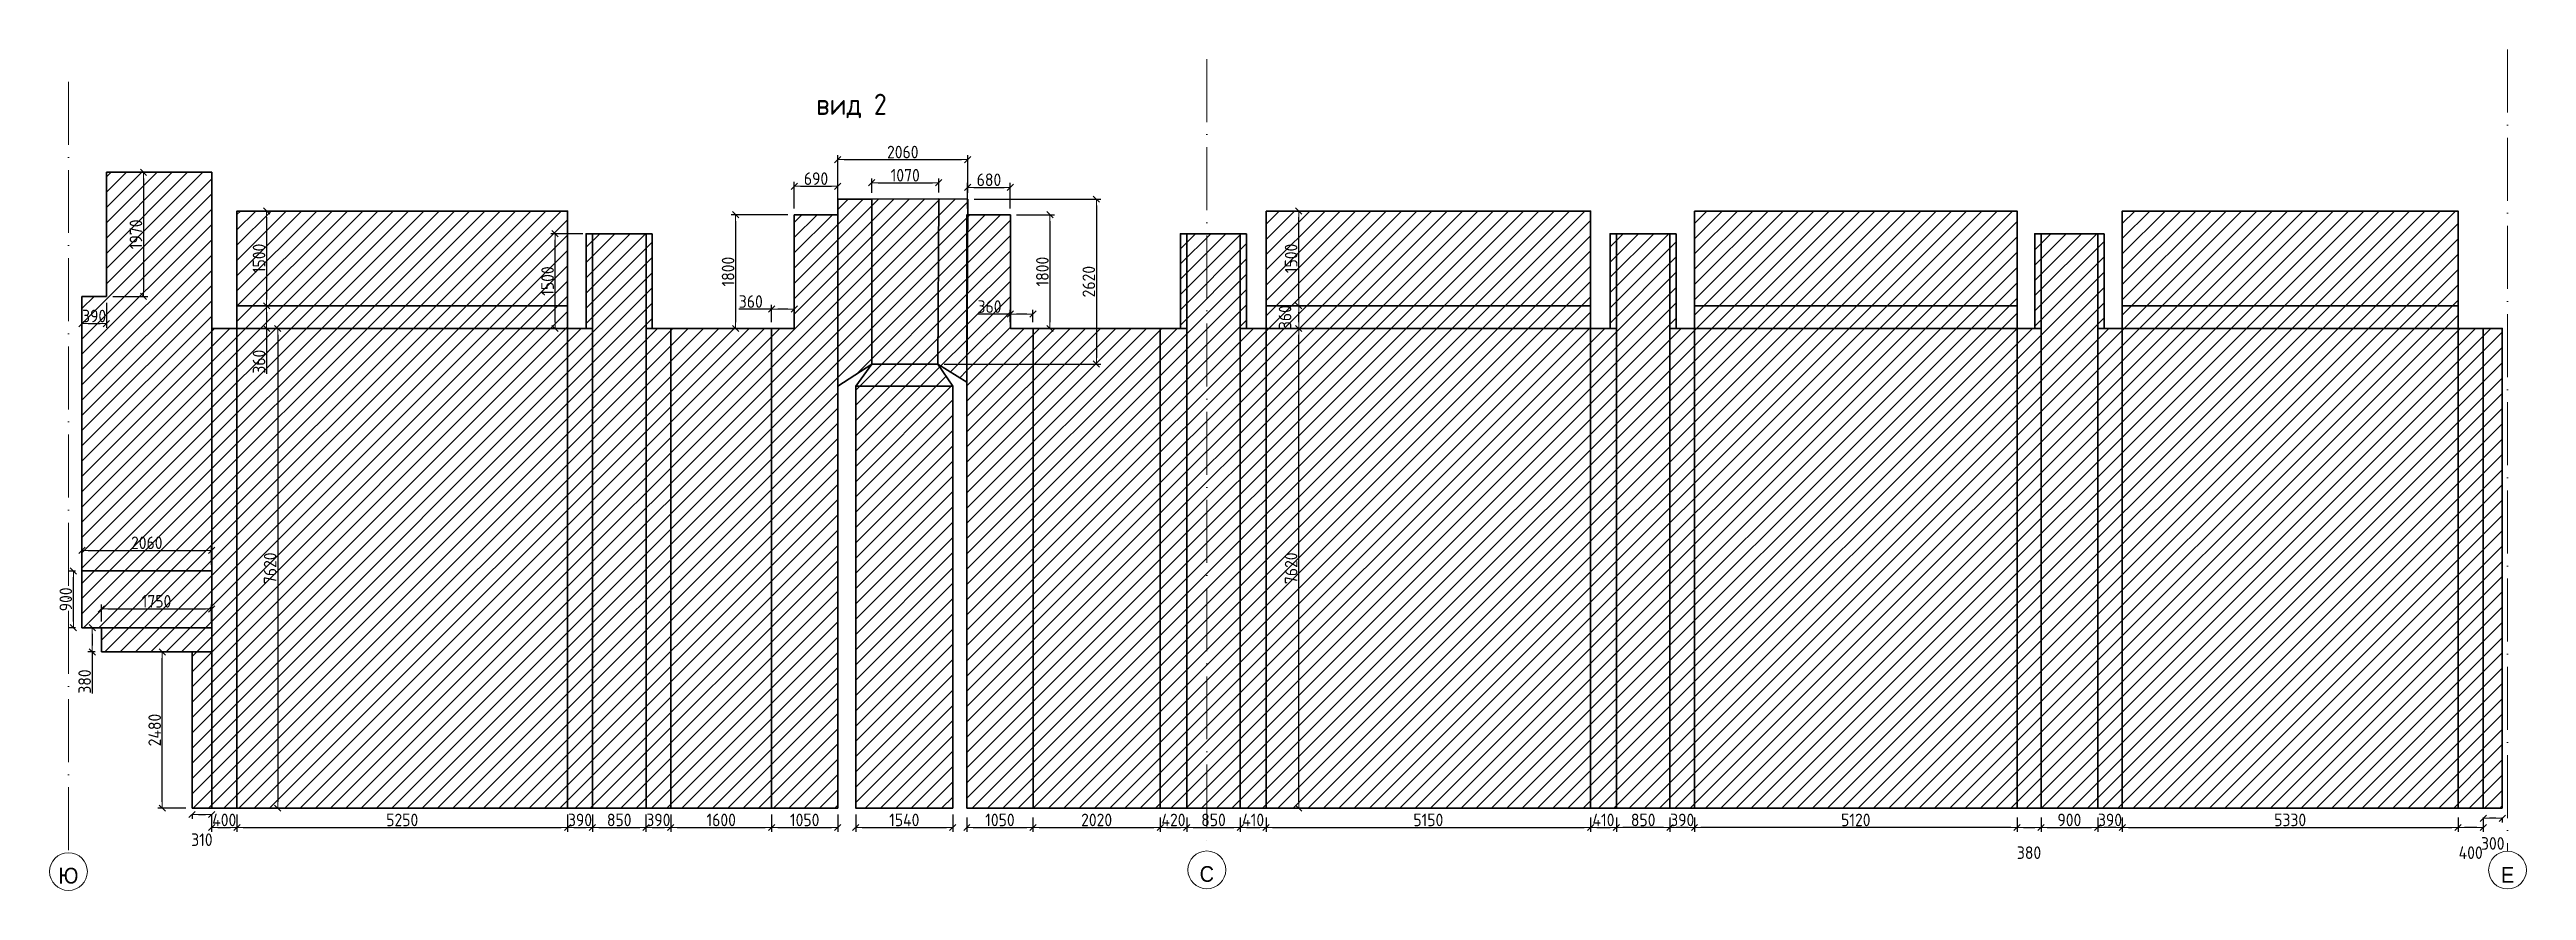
# Model space of a CAD drawing. Header units: millimetres. Extents: x 209 to 1046824, y -77613 to 504101.
# Drawn here: x 86843 to 126158, y -2140 to 11211 of the extents above; entities that cross this region are included whole.
import ezdxf

# ---------------------------------------------------------------- set-up
doc = ezdxf.new("R2010")
doc.units = ezdxf.units.MM
doc.linetypes.add('50_200_ШТРИХ_1Т_ш5_п1_п1_', pattern=[1400, 1000, -200, 0, -200])
for name, color, linetype, lineweight, true_color in [('Оси-1', 7, 'Continuous', 20, 0xaaaaaa), ('Оси-2', 7, 'Continuous', 9, 0xaaaaaa), ('Оси-3', 7, '50_200_ШТРИХ_1Т_ш5_п1_п1_', 9, 0xaaaaaa)]:
    doc.layers.add(name, color=color, linetype=linetype, lineweight=lineweight, true_color=true_color)
for name, color, linetype, lineweight in [('Основные линии', 7, 'Continuous', 30), ('Пластиковые уголки', 1, 'Continuous', 30), ('Размеры', 7, 'Continuous', 15), ('Штриховка', 7, 'Continuous', 25)]:
    doc.layers.add(name, color=color, linetype=linetype, lineweight=lineweight)
doc.styles.add('Arial', font='arial.ttf', dxfattribs={"width": 0.9, "height": 500})
doc.styles.add('СПДС', font='isocpeur.ttf', dxfattribs={"width": 0.9})
doc.dimstyles.new('Размера А3', dxfattribs={"dimtxt": 200, "dimasz": 100, "dimexe": 70, "dimexo": 100, "dimgap": 20, "dimtad": 1, "dimdec": 0, "dimrnd": 10, "dimzin": 0, "dimdsep": 46, "dimtxsty": 'СПДС', "dimblk": 'ARROWHEAD_6', "dimcen": 1, "dimclrd": 256, "dimclre": 256, "dimclrt": 256, "dimazin": 0, "dimtfac": 1, "dimtdec": 0, "dimtmove": 2, "dimatfit": 3, "dimfxl": 1, "dimtolj": 1, "dimtzin": 0, "dimarcsym": 0})

msp = doc.modelspace()

# ---------------------------------------------------------------- texts
at = {"layer": 'Оси-2', "char_height": 250, "width": 428.4, "attachment_point": 5, "line_spacing_factor": 0.936439, "style": 'Arial'}
for s, insert in [('\\pxqc,t4.572,9.144,13.716,18.288,22.86,27.432,32.004,36.576,41.148,45.72,50.292,54.864,59.436,64.008,68.58,73.152,77.724,82.296,86.868,91.44,96.012,100.584,105.156,109.728,114.3,118.872,123.444,128.016,132.588,137.16,141.732,146.304;Ю', (87142.6, -1906.4)), ('\\pxqc,t4.572,9.144,13.716,18.288,22.86,27.432,32.004,36.576,41.148,45.72,50.292,54.864,59.436,64.008,68.58,73.152,77.724,82.296,86.868,91.44,96.012,100.584,105.156,109.728,114.3,118.872,123.444,128.016,132.588,137.16,141.732,146.304;С', (105212, -1879.6)), ('\\pxqc,t4.572,9.144,13.716,18.288,22.86,27.432,32.004,36.576,41.148,45.72,50.292,54.864,59.436,64.008,68.58,73.152,77.724,82.296,86.868,91.44,96.012,100.584,105.156,109.728,114.3,118.872,123.444,128.016,132.588,137.16,141.732,146.304;{Е}', (125858.1, -1892.1))]:
    msp.add_mtext(s, dxfattribs=dict(at, insert=insert))
at = {"layer": 'Основные линии', "insert": (99010.7, 10509.2), "char_height": 335.67, "attachment_point": 1, "style": 'СПДС'}
msp.add_mtext_dynamic_manual_height_columns('вид 2', width=59136.488, gutter_width=1678.4, heights=[0], dxfattribs=at)

# ---------------------------------------------------------------- blocks, each defined once
blk = doc.blocks.new('ARROWHEAD_6')
at = {"color": 0, "linetype": 'Continuous'}
for p, q in [((0, 0), (-1, 0)), ((-0.5, -0.5), (0.5, 0.5))]:
    blk.add_line(p, q, dxfattribs=at)
blk = doc.blocks.new('*D35')
at = {"layer": 'Defpoints', "color": 0, "transparency": 16777216}
for p in [(87666, 2032), (89416, 2331), (89416, 2032)]:
    blk.add_point(p, dxfattribs=at)
at = {"layer": 'Размеры', "lineweight": -2, "transparency": 16777216}
for p, q in [((87666, 2132), (87666, 2401)), ((89416, 2132), (89416, 2401)), ((87766, 2331), (89316, 2331))]:
    blk.add_line(p, q, dxfattribs=at)
at = {"layer": 'Размеры', "lineweight": -2, "transparency": 16777216, "xscale": 100, "yscale": 100, "zscale": 100, "rotation": 180}
blk.add_blockref('ARROWHEAD_6', (87666, 2331), dxfattribs=at)
at = {"layer": 'Размеры', "lineweight": -2, "transparency": 16777216, "xscale": 100, "yscale": 100, "zscale": 100}
blk.add_blockref('ARROWHEAD_6', (89416, 2331), dxfattribs=at)
at = {"layer": 'Размеры', "lineweight": 15, "transparency": 16777216, "insert": (88541, 2451), "char_height": 200, "attachment_point": 5, "style": 'СПДС'}
blk.add_mtext('\\A1;1750', dxfattribs=at)
blk = doc.blocks.new('*D36')
at = {"layer": 'Defpoints', "color": 0, "transparency": 16777216}
for p in [(89416, 3260), (87356, 2932), (89416, 2932)]:
    blk.add_point(p, dxfattribs=at)
at = {"layer": 'Размеры', "lineweight": -2, "transparency": 16777216}
for p, q in [((87356, 3032), (87356, 3330)), ((87456, 3260), (89316, 3260)), ((89416, 3032), (89416, 3330))]:
    blk.add_line(p, q, dxfattribs=at)
at = {"layer": 'Размеры', "lineweight": -2, "transparency": 16777216, "xscale": 100, "yscale": 100, "zscale": 100, "rotation": 180}
blk.add_blockref('ARROWHEAD_6', (87356, 3260), dxfattribs=at)
at = {"layer": 'Размеры', "lineweight": -2, "transparency": 16777216, "xscale": 100, "yscale": 100, "zscale": 100}
blk.add_blockref('ARROWHEAD_6', (89416, 3260), dxfattribs=at)
at = {"layer": 'Размеры', "lineweight": 15, "transparency": 16777216, "insert": (88386, 3380), "char_height": 200, "attachment_point": 5, "style": 'СПДС'}
blk.add_mtext('\\A1;2060', dxfattribs=at)
blk = doc.blocks.new('*D37')
at = {"layer": 'Defpoints', "color": 0, "transparency": 16777216}
for p in [(87746, 9262), (87746, 7292), (88334, 7292)]:
    blk.add_point(p, dxfattribs=at)
at = {"layer": 'Размеры', "lineweight": -2, "transparency": 16777216}
for p, q in [((87846, 9262), (88404, 9262)), ((88334, 9162), (88334, 7392)), ((87846, 7292), (88404, 7292))]:
    blk.add_line(p, q, dxfattribs=at)
at = {"layer": 'Размеры', "lineweight": -2, "transparency": 16777216, "xscale": 100, "yscale": 100, "zscale": 100}
for p, rotation in [((88334, 9262), 90), ((88334, 7292), 270)]:
    blk.add_blockref('ARROWHEAD_6', p, dxfattribs=dict(at, rotation=rotation))
at = {"layer": 'Размеры', "lineweight": 15, "transparency": 16777216, "insert": (88214, 8277), "char_height": 200, "attachment_point": 5, "rotation": 90, "style": 'СПДС'}
blk.add_mtext('\\A1;1970', dxfattribs=at)
blk = doc.blocks.new('*D38')
at = {"layer": 'Defpoints', "color": 0, "transparency": 16777216}
for p in [(87356, 7292), (87746, 7292), (87746, 6860)]:
    blk.add_point(p, dxfattribs=at)
at = {"layer": 'Размеры', "lineweight": -2, "transparency": 16777216}
for p, q in [((87356, 7192), (87356, 6790)), ((87746, 7192), (87746, 6790)), ((87456, 6860), (87646, 6860))]:
    blk.add_line(p, q, dxfattribs=at)
at = {"layer": 'Размеры', "lineweight": -2, "transparency": 16777216, "xscale": 100, "yscale": 100, "zscale": 100, "rotation": 180}
blk.add_blockref('ARROWHEAD_6', (87356, 6860), dxfattribs=at)
at = {"layer": 'Размеры', "lineweight": -2, "transparency": 16777216, "xscale": 100, "yscale": 100, "zscale": 100}
blk.add_blockref('ARROWHEAD_6', (87746, 6860), dxfattribs=at)
at = {"layer": 'Размеры', "lineweight": 15, "transparency": 16777216, "insert": (87551, 6980), "char_height": 200, "attachment_point": 5, "style": 'СПДС'}
blk.add_mtext('\\A1;390', dxfattribs=at)
blk = doc.blocks.new('*D39')
at = {"layer": 'Defpoints', "color": 0, "transparency": 16777216}
for p in [(88632, 1647), (89106, 1647), (89106, -833)]:
    blk.add_point(p, dxfattribs=at)
at = {"layer": 'Размеры', "lineweight": -2, "transparency": 16777216}
for p, q in [((89006, 1647), (88562, 1647)), ((88632, -733), (88632, 1547)), ((89006, -833), (88562, -833))]:
    blk.add_line(p, q, dxfattribs=at)
at = {"layer": 'Размеры', "lineweight": -2, "transparency": 16777216, "xscale": 100, "yscale": 100, "zscale": 100}
for p, rotation in [((88632, 1647), 90), ((88632, -833), 270)]:
    blk.add_blockref('ARROWHEAD_6', p, dxfattribs=dict(at, rotation=rotation))
at = {"layer": 'Размеры', "lineweight": 15, "transparency": 16777216, "insert": (88512, 407), "char_height": 200, "attachment_point": 5, "rotation": 90, "style": 'СПДС'}
blk.add_mtext('\\A1;2480', dxfattribs=at)
blk = doc.blocks.new('*D40')
at = {"layer": 'Defpoints', "color": 0, "transparency": 16777216}
for p in [(89106, -833), (89416, -833), (89416, -934)]:
    blk.add_point(p, dxfattribs=at)
at = {"layer": 'Размеры', "lineweight": -2, "transparency": 16777216}
for p, q in [((89106, -933), (89106, -1004)), ((89206, -934), (89316, -934)), ((89416, -933), (89416, -1004))]:
    blk.add_line(p, q, dxfattribs=at)
at = {"layer": 'Размеры', "lineweight": -2, "transparency": 16777216, "xscale": 100, "yscale": 100, "zscale": 100, "rotation": 180}
blk.add_blockref('ARROWHEAD_6', (89106, -934), dxfattribs=at)
at = {"layer": 'Размеры', "lineweight": -2, "transparency": 16777216, "xscale": 100, "yscale": 100, "zscale": 100}
blk.add_blockref('ARROWHEAD_6', (89416, -934), dxfattribs=at)
at = {"layer": 'Размеры', "lineweight": 15, "transparency": 16777216, "insert": (89261, -1334), "char_height": 200, "attachment_point": 5, "style": 'СПДС'}
blk.add_mtext('\\A1;310', dxfattribs=at)
blk = doc.blocks.new('*D41')
at = {"layer": 'Defpoints', "color": 0, "transparency": 16777216}
for p in [(89416, -833), (89816, -833), (89816, -1140)]:
    blk.add_point(p, dxfattribs=at)
at = {"layer": 'Размеры', "lineweight": -2, "transparency": 16777216}
for p, q in [((89416, -933), (89416, -1210)), ((89516, -1140), (89716, -1140)), ((89816, -933), (89816, -1210))]:
    blk.add_line(p, q, dxfattribs=at)
at = {"layer": 'Размеры', "lineweight": -2, "transparency": 16777216, "xscale": 100, "yscale": 100, "zscale": 100, "rotation": 180}
blk.add_blockref('ARROWHEAD_6', (89416, -1140), dxfattribs=at)
at = {"layer": 'Размеры', "lineweight": -2, "transparency": 16777216, "xscale": 100, "yscale": 100, "zscale": 100}
blk.add_blockref('ARROWHEAD_6', (89816, -1140), dxfattribs=at)
at = {"layer": 'Размеры', "lineweight": 15, "transparency": 16777216, "insert": (89616, -1020), "char_height": 200, "attachment_point": 5, "style": 'СПДС'}
blk.add_mtext('\\A1;400', dxfattribs=at)
blk = doc.blocks.new('*D42')
at = {"layer": 'Defpoints', "color": 0, "transparency": 16777216}
for p in [(89816, -833), (95066, -833), (95066, -1140)]:
    blk.add_point(p, dxfattribs=at)
at = {"layer": 'Размеры', "lineweight": -2, "transparency": 16777216}
for p, q in [((89816, -933), (89816, -1210)), ((89916, -1140), (94966, -1140)), ((95066, -933), (95066, -1210))]:
    blk.add_line(p, q, dxfattribs=at)
at = {"layer": 'Размеры', "lineweight": -2, "transparency": 16777216, "xscale": 100, "yscale": 100, "zscale": 100, "rotation": 180}
blk.add_blockref('ARROWHEAD_6', (89816, -1140), dxfattribs=at)
at = {"layer": 'Размеры', "lineweight": -2, "transparency": 16777216, "xscale": 100, "yscale": 100, "zscale": 100}
blk.add_blockref('ARROWHEAD_6', (95066, -1140), dxfattribs=at)
at = {"layer": 'Размеры', "lineweight": 15, "transparency": 16777216, "insert": (92441, -1020), "char_height": 200, "attachment_point": 5, "style": 'СПДС'}
blk.add_mtext('\\A1;5250', dxfattribs=at)
blk = doc.blocks.new('*D43')
at = {"layer": 'Defpoints', "color": 0, "transparency": 16777216}
for p in [(95066, -833), (95460, -833), (95460, -1140)]:
    blk.add_point(p, dxfattribs=at)
at = {"layer": 'Размеры', "lineweight": -2, "transparency": 16777216}
for p, q in [((95066, -933), (95066, -1210)), ((95166, -1140), (95360, -1140)), ((95460, -933), (95460, -1210))]:
    blk.add_line(p, q, dxfattribs=at)
at = {"layer": 'Размеры', "lineweight": -2, "transparency": 16777216, "xscale": 100, "yscale": 100, "zscale": 100, "rotation": 180}
blk.add_blockref('ARROWHEAD_6', (95066, -1140), dxfattribs=at)
at = {"layer": 'Размеры', "lineweight": -2, "transparency": 16777216, "xscale": 100, "yscale": 100, "zscale": 100}
blk.add_blockref('ARROWHEAD_6', (95460, -1140), dxfattribs=at)
at = {"layer": 'Размеры', "lineweight": 15, "transparency": 16777216, "insert": (95263, -1020), "char_height": 200, "attachment_point": 5, "style": 'СПДС'}
blk.add_mtext('\\A1;390', dxfattribs=at)
blk = doc.blocks.new('*D44')
at = {"layer": 'Defpoints', "color": 0, "transparency": 16777216}
for p in [(95460, -833), (96310, -833), (96310, -1140)]:
    blk.add_point(p, dxfattribs=at)
at = {"layer": 'Размеры', "lineweight": -2, "transparency": 16777216}
for p, q in [((95460, -933), (95460, -1210)), ((95560, -1140), (96210, -1140)), ((96310, -933), (96310, -1210))]:
    blk.add_line(p, q, dxfattribs=at)
at = {"layer": 'Размеры', "lineweight": -2, "transparency": 16777216, "xscale": 100, "yscale": 100, "zscale": 100, "rotation": 180}
blk.add_blockref('ARROWHEAD_6', (95460, -1140), dxfattribs=at)
at = {"layer": 'Размеры', "lineweight": -2, "transparency": 16777216, "xscale": 100, "yscale": 100, "zscale": 100}
blk.add_blockref('ARROWHEAD_6', (96310, -1140), dxfattribs=at)
at = {"layer": 'Размеры', "lineweight": 15, "transparency": 16777216, "insert": (95885, -1020), "char_height": 200, "attachment_point": 5, "style": 'СПДС'}
blk.add_mtext('\\A1;850', dxfattribs=at)
blk = doc.blocks.new('*D45')
at = {"layer": 'Defpoints', "color": 0, "transparency": 16777216}
for p in [(96310, -833), (96704, -833), (96704, -1140)]:
    blk.add_point(p, dxfattribs=at)
at = {"layer": 'Размеры', "lineweight": -2, "transparency": 16777216}
for p, q in [((96310, -933), (96310, -1210)), ((96410, -1140), (96604, -1140)), ((96704, -933), (96704, -1210))]:
    blk.add_line(p, q, dxfattribs=at)
at = {"layer": 'Размеры', "lineweight": -2, "transparency": 16777216, "xscale": 100, "yscale": 100, "zscale": 100, "rotation": 180}
blk.add_blockref('ARROWHEAD_6', (96310, -1140), dxfattribs=at)
at = {"layer": 'Размеры', "lineweight": -2, "transparency": 16777216, "xscale": 100, "yscale": 100, "zscale": 100}
blk.add_blockref('ARROWHEAD_6', (96704, -1140), dxfattribs=at)
at = {"layer": 'Размеры', "lineweight": 15, "transparency": 16777216, "insert": (96507, -1020), "char_height": 200, "attachment_point": 5, "style": 'СПДС'}
blk.add_mtext('\\A1;390', dxfattribs=at)
blk = doc.blocks.new('*D46')
at = {"layer": 'Defpoints', "color": 0, "transparency": 16777216}
for p in [(96704, -833), (98304, -833), (98304, -1140)]:
    blk.add_point(p, dxfattribs=at)
at = {"layer": 'Размеры', "lineweight": -2, "transparency": 16777216}
for p, q in [((96704, -933), (96704, -1210)), ((96804, -1140), (98204, -1140)), ((98304, -933), (98304, -1210))]:
    blk.add_line(p, q, dxfattribs=at)
at = {"layer": 'Размеры', "lineweight": -2, "transparency": 16777216, "xscale": 100, "yscale": 100, "zscale": 100, "rotation": 180}
blk.add_blockref('ARROWHEAD_6', (96704, -1140), dxfattribs=at)
at = {"layer": 'Размеры', "lineweight": -2, "transparency": 16777216, "xscale": 100, "yscale": 100, "zscale": 100}
blk.add_blockref('ARROWHEAD_6', (98304, -1140), dxfattribs=at)
at = {"layer": 'Размеры', "lineweight": 15, "transparency": 16777216, "insert": (97504, -1020), "char_height": 200, "attachment_point": 5, "style": 'СПДС'}
blk.add_mtext('\\A1;1600', dxfattribs=at)
blk = doc.blocks.new('*D47')
at = {"layer": 'Defpoints', "color": 0, "transparency": 16777216}
for p in [(98304, -833), (99354, -833), (99354, -1140)]:
    blk.add_point(p, dxfattribs=at)
at = {"layer": 'Размеры', "lineweight": -2, "transparency": 16777216}
for p, q in [((98304, -933), (98304, -1210)), ((98404, -1140), (99254, -1140)), ((99354, -933), (99354, -1210))]:
    blk.add_line(p, q, dxfattribs=at)
at = {"layer": 'Размеры', "lineweight": -2, "transparency": 16777216, "xscale": 100, "yscale": 100, "zscale": 100, "rotation": 180}
blk.add_blockref('ARROWHEAD_6', (98304, -1140), dxfattribs=at)
at = {"layer": 'Размеры', "lineweight": -2, "transparency": 16777216, "xscale": 100, "yscale": 100, "zscale": 100}
blk.add_blockref('ARROWHEAD_6', (99354, -1140), dxfattribs=at)
at = {"layer": 'Размеры', "lineweight": 15, "transparency": 16777216, "insert": (98829, -1020), "char_height": 200, "attachment_point": 5, "style": 'СПДС'}
blk.add_mtext('\\A1;1050', dxfattribs=at)
blk = doc.blocks.new('*D48')
at = {"layer": 'Defpoints', "color": 0, "transparency": 16777216}
for p in [(99640, -833), (101180, -833), (101180, -1140)]:
    blk.add_point(p, dxfattribs=at)
at = {"layer": 'Размеры', "lineweight": -2, "transparency": 16777216}
for p, q in [((99640, -933), (99640, -1210)), ((99740, -1140), (101080, -1140)), ((101180, -933), (101180, -1210))]:
    blk.add_line(p, q, dxfattribs=at)
at = {"layer": 'Размеры', "lineweight": -2, "transparency": 16777216, "xscale": 100, "yscale": 100, "zscale": 100, "rotation": 180}
blk.add_blockref('ARROWHEAD_6', (99640, -1140), dxfattribs=at)
at = {"layer": 'Размеры', "lineweight": -2, "transparency": 16777216, "xscale": 100, "yscale": 100, "zscale": 100}
blk.add_blockref('ARROWHEAD_6', (101180, -1140), dxfattribs=at)
at = {"layer": 'Размеры', "lineweight": 15, "transparency": 16777216, "insert": (100410, -1020), "char_height": 200, "attachment_point": 5, "style": 'СПДС'}
blk.add_mtext('\\A1;1540', dxfattribs=at)
blk = doc.blocks.new('*D49')
at = {"layer": 'Defpoints', "color": 0, "transparency": 16777216}
for p in [(125473, -880), (125473, -993), (125773, -880)]:
    blk.add_point(p, dxfattribs=at)
at = {"layer": 'Размеры', "lineweight": -2, "transparency": 16777216}
for p, q in [((125473, -980), (125473, -1063)), ((125673, -993), (125573, -993)), ((125773, -980), (125773, -1063))]:
    blk.add_line(p, q, dxfattribs=at)
at = {"layer": 'Размеры', "lineweight": -2, "transparency": 16777216, "xscale": 100, "yscale": 100, "zscale": 100, "rotation": 180}
blk.add_blockref('ARROWHEAD_6', (125473, -993), dxfattribs=at)
at = {"layer": 'Размеры', "lineweight": -2, "transparency": 16777216, "xscale": 100, "yscale": 100, "zscale": 100}
blk.add_blockref('ARROWHEAD_6', (125773, -993), dxfattribs=at)
at = {"layer": 'Размеры', "lineweight": 15, "transparency": 16777216, "insert": (125623, -1393), "char_height": 200, "attachment_point": 5, "style": 'СПДС'}
blk.add_mtext('\\A1;300', dxfattribs=at)
blk = doc.blocks.new('*D50')
at = {"layer": 'Defpoints', "color": 0, "transparency": 16777216}
for p in [(125073, -880), (125073, -1140), (125473, -880)]:
    blk.add_point(p, dxfattribs=at)
at = {"layer": 'Размеры', "lineweight": -2, "transparency": 16777216}
for p, q in [((125073, -980), (125073, -1210)), ((125373, -1140), (125173, -1140)), ((125473, -980), (125473, -1210))]:
    blk.add_line(p, q, dxfattribs=at)
at = {"layer": 'Размеры', "lineweight": -2, "transparency": 16777216, "xscale": 100, "yscale": 100, "zscale": 100, "rotation": 180}
blk.add_blockref('ARROWHEAD_6', (125073, -1140), dxfattribs=at)
at = {"layer": 'Размеры', "lineweight": -2, "transparency": 16777216, "xscale": 100, "yscale": 100, "zscale": 100}
blk.add_blockref('ARROWHEAD_6', (125473, -1140), dxfattribs=at)
at = {"layer": 'Размеры', "lineweight": 15, "transparency": 16777216, "insert": (125273, -1540), "char_height": 200, "attachment_point": 5, "style": 'СПДС'}
blk.add_mtext('\\A1;400', dxfattribs=at)
blk = doc.blocks.new('*D51')
at = {"layer": 'Defpoints', "color": 0, "transparency": 16777216}
for p in [(119743, -880), (125073, -880), (125073, -1140)]:
    blk.add_point(p, dxfattribs=at)
at = {"layer": 'Размеры', "lineweight": -2, "transparency": 16777216}
for p, q in [((119743, -980), (119743, -1210)), ((119843, -1140), (124973, -1140)), ((125073, -980), (125073, -1210))]:
    blk.add_line(p, q, dxfattribs=at)
at = {"layer": 'Размеры', "lineweight": -2, "transparency": 16777216, "xscale": 100, "yscale": 100, "zscale": 100, "rotation": 180}
blk.add_blockref('ARROWHEAD_6', (119743, -1140), dxfattribs=at)
at = {"layer": 'Размеры', "lineweight": -2, "transparency": 16777216, "xscale": 100, "yscale": 100, "zscale": 100}
blk.add_blockref('ARROWHEAD_6', (125073, -1140), dxfattribs=at)
at = {"layer": 'Размеры', "lineweight": 15, "transparency": 16777216, "insert": (122408, -1020), "char_height": 200, "attachment_point": 5, "style": 'СПДС'}
blk.add_mtext('\\A1;5330', dxfattribs=at)
blk = doc.blocks.new('*D52')
at = {"layer": 'Defpoints', "color": 0, "transparency": 16777216}
for p in [(119353, -880), (119353, -1140), (119743, -880)]:
    blk.add_point(p, dxfattribs=at)
at = {"layer": 'Размеры', "lineweight": -2, "transparency": 16777216}
for p, q in [((119353, -980), (119353, -1210)), ((119643, -1140), (119453, -1140)), ((119743, -980), (119743, -1210))]:
    blk.add_line(p, q, dxfattribs=at)
at = {"layer": 'Размеры', "lineweight": -2, "transparency": 16777216, "xscale": 100, "yscale": 100, "zscale": 100, "rotation": 180}
blk.add_blockref('ARROWHEAD_6', (119353, -1140), dxfattribs=at)
at = {"layer": 'Размеры', "lineweight": -2, "transparency": 16777216, "xscale": 100, "yscale": 100, "zscale": 100}
blk.add_blockref('ARROWHEAD_6', (119743, -1140), dxfattribs=at)
at = {"layer": 'Размеры', "lineweight": 15, "transparency": 16777216, "insert": (119548, -1020), "char_height": 200, "attachment_point": 5, "style": 'СПДС'}
blk.add_mtext('\\A1;390', dxfattribs=at)
blk = doc.blocks.new('*D53')
at = {"layer": 'Defpoints', "color": 0, "transparency": 16777216}
for p in [(118453, -880), (119353, -880), (119353, -1140)]:
    blk.add_point(p, dxfattribs=at)
at = {"layer": 'Размеры', "lineweight": -2, "transparency": 16777216}
for p, q in [((118453, -980), (118453, -1210)), ((118553, -1140), (119253, -1140)), ((119353, -980), (119353, -1210))]:
    blk.add_line(p, q, dxfattribs=at)
at = {"layer": 'Размеры', "lineweight": -2, "transparency": 16777216, "xscale": 100, "yscale": 100, "zscale": 100, "rotation": 180}
blk.add_blockref('ARROWHEAD_6', (118453, -1140), dxfattribs=at)
at = {"layer": 'Размеры', "lineweight": -2, "transparency": 16777216, "xscale": 100, "yscale": 100, "zscale": 100}
blk.add_blockref('ARROWHEAD_6', (119353, -1140), dxfattribs=at)
at = {"layer": 'Размеры', "lineweight": 15, "transparency": 16777216, "insert": (118903, -1020), "char_height": 200, "attachment_point": 5, "style": 'СПДС'}
blk.add_mtext('\\A1;900', dxfattribs=at)
blk = doc.blocks.new('*D54')
at = {"layer": 'Defpoints', "color": 0, "transparency": 16777216}
for p in [(118073, -880), (118453, -880), (118453, -1140)]:
    blk.add_point(p, dxfattribs=at)
at = {"layer": 'Размеры', "lineweight": -2, "transparency": 16777216}
for p, q in [((118073, -980), (118073, -1210)), ((118173, -1140), (118353, -1140)), ((118453, -980), (118453, -1210))]:
    blk.add_line(p, q, dxfattribs=at)
at = {"layer": 'Размеры', "lineweight": -2, "transparency": 16777216, "xscale": 100, "yscale": 100, "zscale": 100, "rotation": 180}
blk.add_blockref('ARROWHEAD_6', (118073, -1140), dxfattribs=at)
at = {"layer": 'Размеры', "lineweight": -2, "transparency": 16777216, "xscale": 100, "yscale": 100, "zscale": 100}
blk.add_blockref('ARROWHEAD_6', (118453, -1140), dxfattribs=at)
at = {"layer": 'Размеры', "lineweight": 15, "transparency": 16777216, "insert": (118263, -1540), "char_height": 200, "attachment_point": 5, "style": 'СПДС'}
blk.add_mtext('\\A1;380', dxfattribs=at)
blk = doc.blocks.new('*D55')
at = {"layer": 'Defpoints', "color": 0, "transparency": 16777216}
for p in [(112953, -880), (112953, -1140), (118073, -880)]:
    blk.add_point(p, dxfattribs=at)
at = {"layer": 'Размеры', "lineweight": -2, "transparency": 16777216}
for p, q in [((112953, -980), (112953, -1210)), ((117973, -1140), (113053, -1140)), ((118073, -980), (118073, -1210))]:
    blk.add_line(p, q, dxfattribs=at)
at = {"layer": 'Размеры', "lineweight": -2, "transparency": 16777216, "xscale": 100, "yscale": 100, "zscale": 100, "rotation": 180}
blk.add_blockref('ARROWHEAD_6', (112953, -1140), dxfattribs=at)
at = {"layer": 'Размеры', "lineweight": -2, "transparency": 16777216, "xscale": 100, "yscale": 100, "zscale": 100}
blk.add_blockref('ARROWHEAD_6', (118073, -1140), dxfattribs=at)
at = {"layer": 'Размеры', "lineweight": 15, "transparency": 16777216, "insert": (115513, -1020), "char_height": 200, "attachment_point": 5, "style": 'СПДС'}
blk.add_mtext('\\A1;5120', dxfattribs=at)
blk = doc.blocks.new('*D56')
at = {"layer": 'Defpoints', "color": 0, "transparency": 16777216}
for p in [(112563, -880), (112563, -1140), (112953, -880)]:
    blk.add_point(p, dxfattribs=at)
at = {"layer": 'Размеры', "lineweight": -2, "transparency": 16777216}
for p, q in [((112563, -980), (112563, -1210)), ((112853, -1140), (112663, -1140)), ((112953, -980), (112953, -1210))]:
    blk.add_line(p, q, dxfattribs=at)
at = {"layer": 'Размеры', "lineweight": -2, "transparency": 16777216, "xscale": 100, "yscale": 100, "zscale": 100, "rotation": 180}
blk.add_blockref('ARROWHEAD_6', (112563, -1140), dxfattribs=at)
at = {"layer": 'Размеры', "lineweight": -2, "transparency": 16777216, "xscale": 100, "yscale": 100, "zscale": 100}
blk.add_blockref('ARROWHEAD_6', (112953, -1140), dxfattribs=at)
at = {"layer": 'Размеры', "lineweight": 15, "transparency": 16777216, "insert": (112758, -1020), "char_height": 200, "attachment_point": 5, "style": 'СПДС'}
blk.add_mtext('\\A1;390', dxfattribs=at)
blk = doc.blocks.new('*D57')
at = {"layer": 'Defpoints', "color": 0, "transparency": 16777216}
for p in [(111713, -880), (111713, -1140), (112563, -880)]:
    blk.add_point(p, dxfattribs=at)
at = {"layer": 'Размеры', "lineweight": -2, "transparency": 16777216}
for p, q in [((111713, -980), (111713, -1210)), ((112463, -1140), (111813, -1140)), ((112563, -980), (112563, -1210))]:
    blk.add_line(p, q, dxfattribs=at)
at = {"layer": 'Размеры', "lineweight": -2, "transparency": 16777216, "xscale": 100, "yscale": 100, "zscale": 100, "rotation": 180}
blk.add_blockref('ARROWHEAD_6', (111713, -1140), dxfattribs=at)
at = {"layer": 'Размеры', "lineweight": -2, "transparency": 16777216, "xscale": 100, "yscale": 100, "zscale": 100}
blk.add_blockref('ARROWHEAD_6', (112563, -1140), dxfattribs=at)
at = {"layer": 'Размеры', "lineweight": 15, "transparency": 16777216, "insert": (112138, -1020), "char_height": 200, "attachment_point": 5, "style": 'СПДС'}
blk.add_mtext('\\A1;850', dxfattribs=at)
blk = doc.blocks.new('*D58')
at = {"layer": 'Defpoints', "color": 0, "transparency": 16777216}
for p in [(111303, -880), (111713, -880), (111713, -1140)]:
    blk.add_point(p, dxfattribs=at)
at = {"layer": 'Размеры', "lineweight": -2, "transparency": 16777216}
for p, q in [((111303, -980), (111303, -1210)), ((111403, -1140), (111613, -1140)), ((111713, -980), (111713, -1210))]:
    blk.add_line(p, q, dxfattribs=at)
at = {"layer": 'Размеры', "lineweight": -2, "transparency": 16777216, "xscale": 100, "yscale": 100, "zscale": 100, "rotation": 180}
blk.add_blockref('ARROWHEAD_6', (111303, -1140), dxfattribs=at)
at = {"layer": 'Размеры', "lineweight": -2, "transparency": 16777216, "xscale": 100, "yscale": 100, "zscale": 100}
blk.add_blockref('ARROWHEAD_6', (111713, -1140), dxfattribs=at)
at = {"layer": 'Размеры', "lineweight": 15, "transparency": 16777216, "insert": (111508, -1020), "char_height": 200, "attachment_point": 5, "style": 'СПДС'}
blk.add_mtext('\\A1;410', dxfattribs=at)
blk = doc.blocks.new('*D59')
at = {"layer": 'Defpoints', "color": 0, "transparency": 16777216}
for p in [(106153, -880), (111303, -880), (111303, -1140)]:
    blk.add_point(p, dxfattribs=at)
at = {"layer": 'Размеры', "lineweight": -2, "transparency": 16777216}
for p, q in [((106153, -980), (106153, -1210)), ((106253, -1140), (111203, -1140)), ((111303, -980), (111303, -1210))]:
    blk.add_line(p, q, dxfattribs=at)
at = {"layer": 'Размеры', "lineweight": -2, "transparency": 16777216, "xscale": 100, "yscale": 100, "zscale": 100, "rotation": 180}
blk.add_blockref('ARROWHEAD_6', (106153, -1140), dxfattribs=at)
at = {"layer": 'Размеры', "lineweight": -2, "transparency": 16777216, "xscale": 100, "yscale": 100, "zscale": 100}
blk.add_blockref('ARROWHEAD_6', (111303, -1140), dxfattribs=at)
at = {"layer": 'Размеры', "lineweight": 15, "transparency": 16777216, "insert": (108728, -1020), "char_height": 200, "attachment_point": 5, "style": 'СПДС'}
blk.add_mtext('\\A1;5150', dxfattribs=at)
blk = doc.blocks.new('*D60')
at = {"layer": 'Defpoints', "color": 0, "transparency": 16777216}
for p in [(105743, -880), (106153, -880), (106153, -1140)]:
    blk.add_point(p, dxfattribs=at)
at = {"layer": 'Размеры', "lineweight": -2, "transparency": 16777216}
for p, q in [((105743, -980), (105743, -1210)), ((105843, -1140), (106053, -1140)), ((106153, -980), (106153, -1210))]:
    blk.add_line(p, q, dxfattribs=at)
at = {"layer": 'Размеры', "lineweight": -2, "transparency": 16777216, "xscale": 100, "yscale": 100, "zscale": 100, "rotation": 180}
blk.add_blockref('ARROWHEAD_6', (105743, -1140), dxfattribs=at)
at = {"layer": 'Размеры', "lineweight": -2, "transparency": 16777216, "xscale": 100, "yscale": 100, "zscale": 100}
blk.add_blockref('ARROWHEAD_6', (106153, -1140), dxfattribs=at)
at = {"layer": 'Размеры', "lineweight": 15, "transparency": 16777216, "insert": (105948, -1020), "char_height": 200, "attachment_point": 5, "style": 'СПДС'}
blk.add_mtext('\\A1;410', dxfattribs=at)
blk = doc.blocks.new('*D61')
at = {"layer": 'Defpoints', "color": 0, "transparency": 16777216}
for p in [(104893, -880), (105743, -880), (105743, -1140)]:
    blk.add_point(p, dxfattribs=at)
at = {"layer": 'Размеры', "lineweight": -2, "transparency": 16777216}
for p, q in [((104893, -980), (104893, -1210)), ((104993, -1140), (105643, -1140)), ((105743, -980), (105743, -1210))]:
    blk.add_line(p, q, dxfattribs=at)
at = {"layer": 'Размеры', "lineweight": -2, "transparency": 16777216, "xscale": 100, "yscale": 100, "zscale": 100, "rotation": 180}
blk.add_blockref('ARROWHEAD_6', (104893, -1140), dxfattribs=at)
at = {"layer": 'Размеры', "lineweight": -2, "transparency": 16777216, "xscale": 100, "yscale": 100, "zscale": 100}
blk.add_blockref('ARROWHEAD_6', (105743, -1140), dxfattribs=at)
at = {"layer": 'Размеры', "lineweight": 15, "transparency": 16777216, "insert": (105318, -1020), "char_height": 200, "attachment_point": 5, "style": 'СПДС'}
blk.add_mtext('\\A1;850', dxfattribs=at)
blk = doc.blocks.new('*D62')
at = {"layer": 'Defpoints', "color": 0, "transparency": 16777216}
for p in [(104473, -880), (104893, -880), (104893, -1140)]:
    blk.add_point(p, dxfattribs=at)
at = {"layer": 'Размеры', "lineweight": -2, "transparency": 16777216}
for p, q in [((104473, -980), (104473, -1210)), ((104573, -1140), (104793, -1140)), ((104893, -980), (104893, -1210))]:
    blk.add_line(p, q, dxfattribs=at)
at = {"layer": 'Размеры', "lineweight": -2, "transparency": 16777216, "xscale": 100, "yscale": 100, "zscale": 100, "rotation": 180}
blk.add_blockref('ARROWHEAD_6', (104473, -1140), dxfattribs=at)
at = {"layer": 'Размеры', "lineweight": -2, "transparency": 16777216, "xscale": 100, "yscale": 100, "zscale": 100}
blk.add_blockref('ARROWHEAD_6', (104893, -1140), dxfattribs=at)
at = {"layer": 'Размеры', "lineweight": 15, "transparency": 16777216, "insert": (104683, -1020), "char_height": 200, "attachment_point": 5, "style": 'СПДС'}
blk.add_mtext('\\A1;420', dxfattribs=at)
blk = doc.blocks.new('*D63')
at = {"layer": 'Defpoints', "color": 0, "transparency": 16777216}
for p in [(101403, -880), (102453, -880), (102453, -1140)]:
    blk.add_point(p, dxfattribs=at)
at = {"layer": 'Размеры', "lineweight": -2, "transparency": 16777216}
for p, q in [((101403, -980), (101403, -1210)), ((101503, -1140), (102353, -1140)), ((102453, -980), (102453, -1210))]:
    blk.add_line(p, q, dxfattribs=at)
at = {"layer": 'Размеры', "lineweight": -2, "transparency": 16777216, "xscale": 100, "yscale": 100, "zscale": 100, "rotation": 180}
blk.add_blockref('ARROWHEAD_6', (101403, -1140), dxfattribs=at)
at = {"layer": 'Размеры', "lineweight": -2, "transparency": 16777216, "xscale": 100, "yscale": 100, "zscale": 100}
blk.add_blockref('ARROWHEAD_6', (102453, -1140), dxfattribs=at)
at = {"layer": 'Размеры', "lineweight": 15, "transparency": 16777216, "insert": (101928, -1020), "char_height": 200, "attachment_point": 5, "style": 'СПДС'}
blk.add_mtext('\\A1;1050', dxfattribs=at)
blk = doc.blocks.new('*D64')
at = {"layer": 'Defpoints', "color": 0, "transparency": 16777216}
for p in [(102453, -880), (104473, -880), (104473, -1140)]:
    blk.add_point(p, dxfattribs=at)
at = {"layer": 'Размеры', "lineweight": -2, "transparency": 16777216}
for p, q in [((102453, -980), (102453, -1210)), ((102553, -1140), (104373, -1140)), ((104473, -980), (104473, -1210))]:
    blk.add_line(p, q, dxfattribs=at)
at = {"layer": 'Размеры', "lineweight": -2, "transparency": 16777216, "xscale": 100, "yscale": 100, "zscale": 100, "rotation": 180}
blk.add_blockref('ARROWHEAD_6', (102453, -1140), dxfattribs=at)
at = {"layer": 'Размеры', "lineweight": -2, "transparency": 16777216, "xscale": 100, "yscale": 100, "zscale": 100}
blk.add_blockref('ARROWHEAD_6', (104473, -1140), dxfattribs=at)
at = {"layer": 'Размеры', "lineweight": 15, "transparency": 16777216, "insert": (103463, -1020), "char_height": 200, "attachment_point": 5, "style": 'СПДС'}
blk.add_mtext('\\A1;2020', dxfattribs=at)
blk = doc.blocks.new('*D65')
at = {"layer": 'Defpoints', "color": 0, "transparency": 16777216}
for p in [(94868, 8287), (95410, 8287), (95460, 6782)]:
    blk.add_point(p, dxfattribs=at)
at = {"layer": 'Размеры', "lineweight": -2, "transparency": 16777216}
for p, q in [((95310, 8287), (94798, 8287)), ((94868, 6882), (94868, 8187)), ((95360, 6782), (94798, 6782))]:
    blk.add_line(p, q, dxfattribs=at)
at = {"layer": 'Размеры', "lineweight": -2, "transparency": 16777216, "xscale": 100, "yscale": 100, "zscale": 100}
for p, rotation in [((94868, 8287), 90), ((94868, 6782), 270)]:
    blk.add_blockref('ARROWHEAD_6', p, dxfattribs=dict(at, rotation=rotation))
at = {"layer": 'Размеры', "lineweight": 15, "transparency": 16777216, "insert": (94748, 7535), "char_height": 200, "attachment_point": 5, "rotation": 90, "style": 'СПДС'}
blk.add_mtext('\\A1;1500', dxfattribs=at)
blk = doc.blocks.new('*D66')
at = {"layer": 'Defpoints', "color": 0, "transparency": 16777216}
for p in [(102093, 8587), (102093, 6782), (102722, 6782)]:
    blk.add_point(p, dxfattribs=at)
at = {"layer": 'Размеры', "lineweight": -2, "transparency": 16777216}
for p, q in [((102193, 8587), (102792, 8587)), ((102722, 8487), (102722, 6882)), ((102193, 6782), (102792, 6782))]:
    blk.add_line(p, q, dxfattribs=at)
at = {"layer": 'Размеры', "lineweight": -2, "transparency": 16777216, "xscale": 100, "yscale": 100, "zscale": 100}
for p, rotation in [((102722, 8587), 90), ((102722, 6782), 270)]:
    blk.add_blockref('ARROWHEAD_6', p, dxfattribs=dict(at, rotation=rotation))
at = {"layer": 'Размеры', "lineweight": 15, "transparency": 16777216, "insert": (102602, 7685), "char_height": 200, "attachment_point": 5, "rotation": 90, "style": 'СПДС'}
blk.add_mtext('\\A1;1800', dxfattribs=at)
blk = doc.blocks.new('*D67')
at = {"layer": 'Defpoints', "color": 0, "transparency": 16777216}
for p in [(101417, 8835), (100945, 6217), (103459, 6217)]:
    blk.add_point(p, dxfattribs=at)
at = {"layer": 'Размеры', "lineweight": -2, "transparency": 16777216}
for p, q in [((101517, 8835), (103529, 8835)), ((103459, 8735), (103459, 6317)), ((101045, 6217), (103529, 6217))]:
    blk.add_line(p, q, dxfattribs=at)
at = {"layer": 'Размеры', "lineweight": -2, "transparency": 16777216, "xscale": 100, "yscale": 100, "zscale": 100}
for p, rotation in [((103459, 8835), 90), ((103459, 6217), 270)]:
    blk.add_blockref('ARROWHEAD_6', p, dxfattribs=dict(at, rotation=rotation))
at = {"layer": 'Размеры', "lineweight": 15, "transparency": 16777216, "insert": (103339, 7526), "char_height": 200, "attachment_point": 5, "rotation": 90, "style": 'СПДС'}
blk.add_mtext('\\A1;2620', dxfattribs=at)
blk = doc.blocks.new('*D68')
at = {"layer": 'Defpoints', "color": 0, "transparency": 16777216}
for p in [(101417, 9463), (99354, 8835), (101417, 8835)]:
    blk.add_point(p, dxfattribs=at)
at = {"layer": 'Размеры', "lineweight": -2, "transparency": 16777216}
for p, q in [((99354, 8935), (99354, 9533)), ((99454, 9463), (101317, 9463)), ((101417, 8935), (101417, 9533))]:
    blk.add_line(p, q, dxfattribs=at)
at = {"layer": 'Размеры', "lineweight": -2, "transparency": 16777216, "xscale": 100, "yscale": 100, "zscale": 100, "rotation": 180}
blk.add_blockref('ARROWHEAD_6', (99354, 9463), dxfattribs=at)
at = {"layer": 'Размеры', "lineweight": -2, "transparency": 16777216, "xscale": 100, "yscale": 100, "zscale": 100}
blk.add_blockref('ARROWHEAD_6', (101417, 9463), dxfattribs=at)
at = {"layer": 'Размеры', "lineweight": 15, "transparency": 16777216, "insert": (100386, 9583), "char_height": 200, "attachment_point": 5, "style": 'СПДС'}
blk.add_mtext('\\A1;2060', dxfattribs=at)
blk = doc.blocks.new('*D69')
at = {"layer": 'Defpoints', "color": 0, "transparency": 16777216}
for p in [(100958, 9095), (99893, 8835), (100958, 8841)]:
    blk.add_point(p, dxfattribs=at)
at = {"layer": 'Размеры', "lineweight": -2, "transparency": 16777216}
for p, q in [((99893, 8935), (99893, 9165)), ((99993, 9095), (100858, 9095)), ((100958, 8941), (100958, 9165))]:
    blk.add_line(p, q, dxfattribs=at)
at = {"layer": 'Размеры', "lineweight": -2, "transparency": 16777216, "xscale": 100, "yscale": 100, "zscale": 100, "rotation": 180}
blk.add_blockref('ARROWHEAD_6', (99893, 9095), dxfattribs=at)
at = {"layer": 'Размеры', "lineweight": -2, "transparency": 16777216, "xscale": 100, "yscale": 100, "zscale": 100}
blk.add_blockref('ARROWHEAD_6', (100958, 9095), dxfattribs=at)
at = {"layer": 'Размеры', "lineweight": 15, "transparency": 16777216, "insert": (100425, 9215), "char_height": 200, "attachment_point": 5, "style": 'СПДС'}
blk.add_mtext('\\A1;1070', dxfattribs=at)
blk = doc.blocks.new('*D70')
at = {"layer": 'Defpoints', "color": 0, "transparency": 16777216}
for p in [(102093, 9023), (101415, 8587), (102093, 8587)]:
    blk.add_point(p, dxfattribs=at)
at = {"layer": 'Размеры', "lineweight": -2, "transparency": 16777216}
for p, q in [((101415, 8687), (101415, 9093)), ((102093, 8687), (102093, 9093)), ((101515, 9023), (101993, 9023))]:
    blk.add_line(p, q, dxfattribs=at)
at = {"layer": 'Размеры', "lineweight": -2, "transparency": 16777216, "xscale": 100, "yscale": 100, "zscale": 100, "rotation": 180}
blk.add_blockref('ARROWHEAD_6', (101415, 9023), dxfattribs=at)
at = {"layer": 'Размеры', "lineweight": -2, "transparency": 16777216, "xscale": 100, "yscale": 100, "zscale": 100}
blk.add_blockref('ARROWHEAD_6', (102093, 9023), dxfattribs=at)
at = {"layer": 'Размеры', "lineweight": 15, "transparency": 16777216, "insert": (101754, 9143), "char_height": 200, "attachment_point": 5, "style": 'СПДС'}
blk.add_mtext('\\A1;680', dxfattribs=at)
blk = doc.blocks.new('*D71')
at = {"layer": 'Defpoints', "color": 0, "transparency": 16777216}
for p in [(99354, 9041), (98664, 8587), (99354, 8587)]:
    blk.add_point(p, dxfattribs=at)
at = {"layer": 'Размеры', "lineweight": -2, "transparency": 16777216}
for p, q in [((98664, 8687), (98664, 9111)), ((99354, 8687), (99354, 9111)), ((98764, 9041), (99254, 9041))]:
    blk.add_line(p, q, dxfattribs=at)
at = {"layer": 'Размеры', "lineweight": -2, "transparency": 16777216, "xscale": 100, "yscale": 100, "zscale": 100, "rotation": 180}
blk.add_blockref('ARROWHEAD_6', (98664, 9041), dxfattribs=at)
at = {"layer": 'Размеры', "lineweight": -2, "transparency": 16777216, "xscale": 100, "yscale": 100, "zscale": 100}
blk.add_blockref('ARROWHEAD_6', (99354, 9041), dxfattribs=at)
at = {"layer": 'Размеры', "lineweight": 15, "transparency": 16777216, "insert": (99009, 9161), "char_height": 200, "attachment_point": 5, "style": 'СПДС'}
blk.add_mtext('\\A1;690', dxfattribs=at)
blk = doc.blocks.new('*D72')
at = {"layer": 'Defpoints', "color": 0, "transparency": 16777216}
for p in [(98664, 8587), (97733, 6782), (98664, 6782)]:
    blk.add_point(p, dxfattribs=at)
at = {"layer": 'Размеры', "lineweight": -2, "transparency": 16777216}
for p, q in [((98564, 8587), (97663, 8587)), ((97733, 8487), (97733, 6882)), ((98564, 6782), (97663, 6782))]:
    blk.add_line(p, q, dxfattribs=at)
at = {"layer": 'Размеры', "lineweight": -2, "transparency": 16777216, "xscale": 100, "yscale": 100, "zscale": 100}
for p, rotation in [((97733, 8587), 90), ((97733, 6782), 270)]:
    blk.add_blockref('ARROWHEAD_6', p, dxfattribs=dict(at, rotation=rotation))
at = {"layer": 'Размеры', "lineweight": 15, "transparency": 16777216, "insert": (97613, 7685), "char_height": 200, "attachment_point": 5, "rotation": 90, "style": 'СПДС'}
blk.add_mtext('\\A1;1800', dxfattribs=at)
blk = doc.blocks.new('*D73')
at = {"layer": 'Defpoints', "color": 0, "transparency": 16777216}
for p in [(98664, 7090), (98304, 6782), (98664, 6782)]:
    blk.add_point(p, dxfattribs=at)
at = {"layer": 'Размеры', "lineweight": -2, "transparency": 16777216}
for p, q in [((98304, 7090), (97783, 7090)), ((98304, 6882), (98304, 7160)), ((98564, 7090), (98404, 7090)), ((98664, 6882), (98664, 7160))]:
    blk.add_line(p, q, dxfattribs=at)
at = {"layer": 'Размеры', "lineweight": -2, "transparency": 16777216, "xscale": 100, "yscale": 100, "zscale": 100, "rotation": 180}
blk.add_blockref('ARROWHEAD_6', (98304, 7090), dxfattribs=at)
at = {"layer": 'Размеры', "lineweight": -2, "transparency": 16777216, "xscale": 100, "yscale": 100, "zscale": 100}
blk.add_blockref('ARROWHEAD_6', (98664, 7090), dxfattribs=at)
at = {"layer": 'Размеры', "lineweight": 15, "transparency": 16777216, "insert": (97974, 7210), "char_height": 200, "attachment_point": 5, "style": 'СПДС'}
blk.add_mtext('\\A1;360', dxfattribs=at)
blk = doc.blocks.new('*D74')
at = {"layer": 'Defpoints', "color": 0, "transparency": 16777216}
for p in [(102093, 7010), (102093, 6782), (102453, 6782)]:
    blk.add_point(p, dxfattribs=at)
at = {"layer": 'Размеры', "lineweight": -2, "transparency": 16777216}
for p, q in [((102093, 6882), (102093, 7080)), ((102453, 6882), (102453, 7080)), ((102093, 7010), (101572, 7010)), ((102353, 7010), (102193, 7010))]:
    blk.add_line(p, q, dxfattribs=at)
at = {"layer": 'Размеры', "lineweight": -2, "transparency": 16777216, "xscale": 100, "yscale": 100, "zscale": 100, "rotation": 180}
blk.add_blockref('ARROWHEAD_6', (102093, 7010), dxfattribs=at)
at = {"layer": 'Размеры', "lineweight": -2, "transparency": 16777216, "xscale": 100, "yscale": 100, "zscale": 100}
blk.add_blockref('ARROWHEAD_6', (102453, 7010), dxfattribs=at)
at = {"layer": 'Размеры', "lineweight": 15, "transparency": 16777216, "insert": (101763, 7130), "char_height": 200, "attachment_point": 5, "style": 'СПДС'}
blk.add_mtext('\\A1;360', dxfattribs=at)
blk = doc.blocks.new('*D75')
at = {"layer": 'Defpoints', "color": 0, "transparency": 16777216}
for p in [(95066, 7142), (90288, 6782), (95066, 6782)]:
    blk.add_point(p, dxfattribs=at)
at = {"layer": 'Размеры', "lineweight": -2, "transparency": 16777216}
for p, q in [((94966, 7142), (90218, 7142)), ((94966, 6782), (90218, 6782)), ((90288, 7042), (90288, 6882)), ((90288, 6782), (90288, 6064))]:
    blk.add_line(p, q, dxfattribs=at)
at = {"layer": 'Размеры', "lineweight": -2, "transparency": 16777216, "xscale": 100, "yscale": 100, "zscale": 100}
for p, rotation in [((90288, 7142), 90), ((90288, 6782), 270)]:
    blk.add_blockref('ARROWHEAD_6', p, dxfattribs=dict(at, rotation=rotation))
at = {"layer": 'Размеры', "lineweight": 15, "transparency": 16777216, "insert": (90168, 6255), "char_height": 200, "attachment_point": 5, "rotation": 90, "style": 'СПДС'}
blk.add_mtext('\\A1;360', dxfattribs=at)
blk = doc.blocks.new('*D76')
at = {"layer": 'Defpoints', "color": 0, "transparency": 16777216}
for p in [(95066, 8647), (90288, 7142), (95066, 7142)]:
    blk.add_point(p, dxfattribs=at)
at = {"layer": 'Размеры', "lineweight": -2, "transparency": 16777216}
for p, q in [((94966, 8647), (90218, 8647)), ((90288, 8547), (90288, 7242)), ((94966, 7142), (90218, 7142))]:
    blk.add_line(p, q, dxfattribs=at)
at = {"layer": 'Размеры', "lineweight": -2, "transparency": 16777216, "xscale": 100, "yscale": 100, "zscale": 100}
for p, rotation in [((90288, 8647), 90), ((90288, 7142), 270)]:
    blk.add_blockref('ARROWHEAD_6', p, dxfattribs=dict(at, rotation=rotation))
at = {"layer": 'Размеры', "lineweight": 15, "transparency": 16777216, "insert": (90168, 7895), "char_height": 200, "attachment_point": 5, "rotation": 90, "style": 'СПДС'}
blk.add_mtext('\\A1;1500', dxfattribs=at)
blk = doc.blocks.new('*D77')
at = {"layer": 'Defpoints', "color": 0, "transparency": 16777216}
for p in [(89816, 6782), (89816, -833), (90464, -833)]:
    blk.add_point(p, dxfattribs=at)
at = {"layer": 'Размеры', "lineweight": -2, "transparency": 16777216}
for p, q in [((89916, 6782), (90534, 6782)), ((90464, 6682), (90464, -733)), ((89916, -833), (90534, -833))]:
    blk.add_line(p, q, dxfattribs=at)
at = {"layer": 'Размеры', "lineweight": -2, "transparency": 16777216, "xscale": 100, "yscale": 100, "zscale": 100}
for p, rotation in [((90464, 6782), 90), ((90464, -833), 270)]:
    blk.add_blockref('ARROWHEAD_6', p, dxfattribs=dict(at, rotation=rotation))
at = {"layer": 'Размеры', "lineweight": 15, "transparency": 16777216, "insert": (90344, 2975), "char_height": 200, "attachment_point": 5, "rotation": 90, "style": 'СПДС'}
blk.add_mtext('\\A1;7620', dxfattribs=at)
blk = doc.blocks.new('*D111')
at = {"layer": 'Defpoints', "color": 0, "transparency": 16777216}
for p in [(106670, 6782), (106896, 6782), (106946, -833)]:
    blk.add_point(p, dxfattribs=at)
at = {"layer": 'Размеры', "lineweight": -2, "transparency": 16777216}
for p, q in [((106796, 6782), (106600, 6782)), ((106670, -733), (106670, 6682)), ((106846, -833), (106600, -833))]:
    blk.add_line(p, q, dxfattribs=at)
at = {"layer": 'Размеры', "lineweight": -2, "transparency": 16777216, "xscale": 100, "yscale": 100, "zscale": 100}
for p, rotation in [((106670, 6782), 90), ((106670, -833), 270)]:
    blk.add_blockref('ARROWHEAD_6', p, dxfattribs=dict(at, rotation=rotation))
at = {"layer": 'Размеры', "lineweight": 15, "transparency": 16777216, "insert": (106550, 2975), "char_height": 200, "attachment_point": 5, "rotation": 90, "style": 'СПДС'}
blk.add_mtext('\\A1;7620', dxfattribs=at)
blk = doc.blocks.new('*D112')
at = {"layer": 'Defpoints', "color": 0, "transparency": 16777216}
for p in [(106670, 7142), (106670, 7142), (106670, 6782)]:
    blk.add_point(p, dxfattribs=at)
at = {"layer": 'Размеры', "lineweight": -2, "transparency": 16777216}
for p, q in [((106770, 7142), (106740, 7142)), ((106670, 6882), (106670, 7042)), ((106770, 6782), (106740, 6782))]:
    blk.add_line(p, q, dxfattribs=at)
at = {"layer": 'Размеры', "lineweight": -2, "transparency": 16777216, "xscale": 100, "yscale": 100, "zscale": 100}
for p, rotation in [((106670, 7142), 90), ((106670, 6782), 270)]:
    blk.add_blockref('ARROWHEAD_6', p, dxfattribs=dict(at, rotation=rotation))
at = {"layer": 'Размеры', "lineweight": 15, "transparency": 16777216, "insert": (106454, 6962), "char_height": 200, "attachment_point": 5, "rotation": 90, "style": 'СПДС'}
blk.add_mtext('\\A1;360', dxfattribs=at)
blk = doc.blocks.new('*D113')
at = {"layer": 'Defpoints', "color": 0, "transparency": 16777216}
for p in [(106670, 8647), (106966, 8647), (106966, 7142)]:
    blk.add_point(p, dxfattribs=at)
at = {"layer": 'Размеры', "lineweight": -2, "transparency": 16777216}
for p, q in [((106866, 8647), (106600, 8647)), ((106670, 7242), (106670, 8547)), ((106866, 7142), (106600, 7142))]:
    blk.add_line(p, q, dxfattribs=at)
at = {"layer": 'Размеры', "lineweight": -2, "transparency": 16777216, "xscale": 100, "yscale": 100, "zscale": 100}
for p, rotation in [((106670, 8647), 90), ((106670, 7142), 270)]:
    blk.add_blockref('ARROWHEAD_6', p, dxfattribs=dict(at, rotation=rotation))
at = {"layer": 'Размеры', "lineweight": 15, "transparency": 16777216, "insert": (106550, 7895), "char_height": 200, "attachment_point": 5, "rotation": 90, "style": 'СПДС'}
blk.add_mtext('\\A1;1500', dxfattribs=at)
blk = doc.blocks.new('Ось сетки - Круг_Ø6_00__ISO-2_5_0_9K_-17386508-АИ_План этажа Радиаторы_2')
at = {"layer": 'Оси-1'}
blk.add_circle((0, 0), 3, dxfattribs=at)
blk = doc.blocks.new('*D254')
at = {"layer": 'Defpoints', "color": 0, "transparency": 16777216}
for p in [(87221, 2932), (87356, 2932), (87356, 2032)]:
    blk.add_point(p, dxfattribs=at)
at = {"layer": 'Размеры', "lineweight": -2, "transparency": 16777216}
for p, q in [((87256, 2932), (87151, 2932)), ((87221, 2132), (87221, 2832)), ((87256, 2032), (87151, 2032))]:
    blk.add_line(p, q, dxfattribs=at)
at = {"layer": 'Размеры', "lineweight": -2, "transparency": 16777216, "xscale": 100, "yscale": 100, "zscale": 100}
for p, rotation in [((87221, 2932), 90), ((87221, 2032), 270)]:
    blk.add_blockref('ARROWHEAD_6', p, dxfattribs=dict(at, rotation=rotation))
at = {"layer": 'Размеры', "lineweight": 15, "transparency": 16777216, "insert": (87101, 2482), "char_height": 200, "attachment_point": 5, "rotation": 90, "style": 'СПДС'}
blk.add_mtext('\\A1;900', dxfattribs=at)
blk = doc.blocks.new('*D255')
at = {"layer": 'Defpoints', "color": 0, "transparency": 16777216}
for p in [(87666, 2032), (87520, 1647), (87666, 1647)]:
    blk.add_point(p, dxfattribs=at)
at = {"layer": 'Размеры', "lineweight": -2, "transparency": 16777216}
for p, q in [((87566, 2032), (87450, 2032)), ((87566, 1647), (87450, 1647)), ((87520, 1932), (87520, 1747)), ((87520, 1647), (87520, 986))]:
    blk.add_line(p, q, dxfattribs=at)
at = {"layer": 'Размеры', "lineweight": -2, "transparency": 16777216, "xscale": 100, "yscale": 100, "zscale": 100}
for p, rotation in [((87520, 2032), 90), ((87520, 1647), 270)]:
    blk.add_blockref('ARROWHEAD_6', p, dxfattribs=dict(at, rotation=rotation))
at = {"layer": 'Размеры', "lineweight": 15, "transparency": 16777216, "insert": (87400, 1177), "char_height": 200, "attachment_point": 5, "rotation": 90, "style": 'СПДС'}
blk.add_mtext('\\A1;380', dxfattribs=at)

# ---------------------------------------------------------------- dimensions: what is measured, and where the dimension line sits
at = {"layer": 'Размеры', "lineweight": 15}
for base, p1, p2, picture, middle in [((101416.5, 9463.4), (99354.5, 8834.5), (101416.5, 8834.5), '*D68', (100385.5, 9583.4)), ((99354.5, 9041.3), (98664.5, 8587.2), (99354.5, 8587.2), '*D71', (99009.5, 9161.3)), ((100957.8, 9095.3), (99892.5, 8834.5), (100957.8, 8840.6), '*D69', (100425.2, 9215.3)), ((102093.3, 9023.4), (101415.4, 8587.2), (102093.3, 8587.2), '*D70', (101754.4, 9143.4)), ((87746.5, 6860), (87356.5, 7292.2), (87746.5, 7292.2), '*D38', (87551.5, 6980)), ((89416.5, 3259.6), (87356.5, 2932.2), (89416.5, 2932.2), '*D36', (88386.5, 3379.6)), ((89416.5, 2331.5), (87666.5, 2032.2), (89416.5, 2032.2), '*D35', (88541.5, 2451.5)), ((89416.5, -934.2), (89106.5, -832.8), (89416.5, -832.8), '*D40', (89261.5, -1334.2)), ((89816.5, -1140.3), (89416.5, -832.8), (89816.5, -832.8), '*D41', (89616.5, -1020.3)), ((95066.5, -1140.3), (89816.5, -832.8), (95066.5, -832.8), '*D42', (92441.5, -1020.3)), ((95460.5, -1140.3), (95066.5, -832.8), (95460.5, -832.8), '*D43', (95263.5, -1020.3)), ((96310.5, -1140.3), (95460.5, -832.8), (96310.5, -832.8), '*D44', (95885.5, -1020.3)), ((96704.5, -1140.3), (96310.5, -832.8), (96704.5, -832.8), '*D45', (96507.5, -1020.3)), ((98304.5, -1140.3), (96704.5, -832.8), (98304.5, -832.8), '*D46', (97504.5, -1020.3)), ((99354.5, -1140.3), (98304.5, -832.8), (99354.5, -832.8), '*D47', (98829.5, -1020.3)), ((101179.7, -1140.3), (99639.7, -832.8), (101179.7, -832.8), '*D48', (100409.7, -1020.3)), ((102453.3, -1140.3), (101403.3, -880.3), (102453.3, -880.3), '*D63', (101928.3, -1020.3)), ((104473.3, -1140.3), (102453.3, -880.3), (104473.3, -880.3), '*D64', (103463.3, -1020.3)), ((104893.3, -1140.3), (104473.3, -880.3), (104893.3, -880.3), '*D62', (104683.3, -1020.3)), ((105743.3, -1140.3), (104893.3, -880.3), (105743.3, -880.3), '*D61', (105318.3, -1020.3)), ((106153.3, -1140.3), (105743.3, -880.3), (106153.3, -880.3), '*D60', (105948.3, -1020.3)), ((111303.3, -1140.3), (106153.3, -880.3), (111303.3, -880.3), '*D59', (108728.3, -1020.3)), ((111713.3, -1140.3), (111303.3, -880.3), (111713.3, -880.3), '*D58', (111508.3, -1020.3)), ((111713.3, -1140.3), (112563.3, -880.3), (111713.3, -880.3), '*D57', (112138.3, -1020.3)), ((112563.3, -1140.3), (112953.3, -880.3), (112563.3, -880.3), '*D56', (112758.3, -1020.3)), ((112953.3, -1140.3), (118073.3, -880.3), (112953.3, -880.3), '*D55', (115513.3, -1020.3)), ((118453.3, -1140.3), (118073.3, -880.3), (118453.3, -880.3), '*D54', (118263.3, -1540.3)), ((119353.3, -1140.3), (118453.3, -880.3), (119353.3, -880.3), '*D53', (118903.3, -1020.3)), ((119353.3, -1140.3), (119743.3, -880.3), (119353.3, -880.3), '*D52', (119548.3, -1020.3)), ((125073.3, -1140.3), (119743.3, -880.3), (125073.3, -880.3), '*D51', (122408.3, -1020.3)), ((125073.3, -1140.3), (125473.3, -880.3), (125073.3, -880.3), '*D50', (125273.3, -1540.3)), ((125473.3, -993), (125773.3, -880.3), (125473.3, -880.3), '*D49', (125623.3, -1393))]:
    dim = msp.add_linear_dim(base=base, p1=p1, p2=p2, dimstyle='Размера А3', dxfattribs=at)
    dim.commit()
    dim.dimension.update_dxf_attribs({"geometry": picture, "text_midpoint": middle})
for base, p1, p2, picture, middle in [((88334.2, 7292.2), (87746.5, 9262.2), (87746.5, 7292.2), '*D37', (88214.2, 8277.2)), ((90287.9, 7142.2), (95066.5, 8647.2), (95066.5, 7142.2), '*D76', (90167.9, 7894.7)), ((103458.8, 6217.2), (101416.5, 8834.5), (100944.8, 6217.2), '*D67', (103338.8, 7525.9)), ((106670.3, 8647.2), (106965.5, 7142.2), (106965.5, 8647.2), '*D113', (106550.3, 7894.7)), ((94868, 8287.2), (95460.5, 6782.2), (95410.5, 8287.2), '*D65', (94748, 7534.7)), ((97732.6, 6782.2), (98664.5, 8587.2), (98664.5, 6782.2), '*D72', (97612.6, 7684.7)), ((102722.2, 6782.2), (102093.3, 8587.2), (102093.3, 6782.2), '*D66', (102602.2, 7684.7)), ((90463.5, -832.8), (89816.5, 6782.2), (89816.5, -832.8), '*D77', (90343.5, 2974.7)), ((106670.3, 6782.2), (106946.5, -832.8), (106895.5, 6782.2), '*D111', (106550.3, 2974.7)), ((88631.7, 1647.2), (89106.5, -832.8), (89106.5, 1647.2), '*D39', (88511.7, 407.2))]:
    dim = msp.add_linear_dim(base=base, p1=p1, p2=p2, angle=90, dimstyle='Размера А3', dxfattribs=at)
    dim.commit()
    dim.dimension.update_dxf_attribs({"geometry": picture, "text_midpoint": middle})
dim = msp.add_linear_dim(base=(90287.9, 6782.2), p1=(95066.5, 7142.2), p2=(95066.5, 6782.2), angle=90, dimstyle='Размера А3', override={"dimtmove": 0}, dxfattribs=at)
dim.commit()
dim.dimension.update_dxf_attribs({"geometry": '*D75', "text_midpoint": (90287.9, 6254.7), "dimtype": 160})
for base, p1, p2, picture, middle in [((98664.5, 7090.3), (98304.5, 6782.2), (98664.5, 6782.2), '*D73', (97974.3, 7090.3)), ((102093.3, 7010.5), (102453.3, 6782.2), (102093.3, 6782.2), '*D74', (101763.1, 7010.5))]:
    dim = msp.add_linear_dim(base=base, p1=p1, p2=p2, dimstyle='Размера А3', override={"dimtmove": 0}, dxfattribs=at)
    dim.commit()
    dim.dimension.update_dxf_attribs({"geometry": picture, "text_midpoint": middle, "dimtype": 160})
dim = msp.add_linear_dim(base=(106670.3, 7142.2), p1=(106670.3, 6782.2), p2=(106670.3, 7142.2), angle=90, dimstyle='Размера А3', dxfattribs=at)
dim.commit()
dim.dimension.update_dxf_attribs({"geometry": '*D112', "text_midpoint": (106454.5, 6962.2), "dimtype": 160})
at = {"layer": 'Размеры', "color": 5, "lineweight": 15}
dim = msp.add_linear_dim(base=(87221.1, 2932.2), p1=(87356.5, 2032.2), p2=(87356.5, 2932.2), angle=90, dimstyle='Размера А3', dxfattribs=at)
dim.commit()
dim.dimension.update_dxf_attribs({"geometry": '*D254', "text_midpoint": (87101.1, 2482.2)})
dim = msp.add_linear_dim(base=(87519.5, 1647.2), p1=(87666.5, 2032.2), p2=(87666.5, 1647.2), angle=90, dimstyle='Размера А3', override={"dimtmove": 0}, dxfattribs=at)
dim.commit()
dim.dimension.update_dxf_attribs({"geometry": '*D255', "text_midpoint": (87519.5, 1177.1), "dimtype": 160})

# ---------------------------------------------------------------- hatches: boundary and pattern name
at = {"layer": 'Штриховка', "lineweight": 15, "transparency": 33554559}
h = msp.add_hatch(dxfattribs=at)
h.set_pattern_fill('ANSI31', color=3, scale=54)
h.paths.add_polyline_path([(89416.5, 9262.2), (87746.5, 9262.2), (87746.5, 7292.2), (87356.5, 7292.2), (87356.5, 2932.2), (89416.5, 2932.2)])
h.paths.add_polyline_path([(89416.5, 2932.2), (87356.5, 2932.2), (87356.5, 2032.2), (89416.5, 2032.2)])
h.paths.add_polyline_path([(89416.5, 2032.2), (87666.5, 2032.2), (87666.5, 1647.2), (89416.5, 1647.2)])
h.paths.add_polyline_path([(89416.5, 1647.2), (89106.5, 1647.2), (89106.5, -832.8), (89416.5, -832.8)])
h.paths.add_polyline_path([(89816.5, 6782.2), (89416.5, 6782.2), (89416.5, 2932.2), (89416.5, 2032.2), (89416.5, 1647.2), (89416.5, -832.8), (89816.5, -832.8)])
h.paths.add_polyline_path([(95066.5, 6782.2), (89816.5, 6782.2), (89816.5, -832.8), (95066.5, -832.8)])
h.paths.add_polyline_path([(95066.5, 7142.2), (89816.5, 7142.2), (89816.5, 6782.2), (95066.5, 6782.2)])
h.paths.add_polyline_path([(95066.5, 8647.2), (89816.5, 8647.2), (89816.5, 7142.2), (95066.5, 7142.2)])
h.paths.add_polyline_path([(95460.5, 6782.2), (95066.5, 6782.2), (95066.5, -832.8), (95460.5, -832.8)])
h.paths.add_polyline_path([(96310.5, 8287.2), (95460.5, 8287.2), (95460.5, -832.8), (96310.5, -832.8)])
h.paths.add_polyline_path([(96704.5, 6782.2), (96310.5, 6782.2), (96310.5, -832.8), (96704.5, -832.8)])
h.paths.add_polyline_path([(98304.5, 6782.2), (96704.5, 6782.2), (96704.5, -832.8), (98304.5, -832.8)])
h.paths.add_polyline_path([(99354.5, 8587.2), (98664.5, 8587.2), (98664.5, 6782.2), (98304.5, 6782.2), (98304.5, -832.8), (99354.5, -832.8)])
h.paths.add_polyline_path([(99892.5, 8834.5), (99354.5, 8834.5), (99354.5, 5868.4), (99892.5, 6217.2)])
h.paths.add_polyline_path([(100957.8, 8840.6), (99892.5, 8834.5), (99892.5, 6217.2), (100944.8, 6217.2)])
h.paths.add_polyline_path([(101403.3, 8587.2), (101415.4, 8587.2), (101416.5, 8834.5), (100957.8, 8840.6), (100944.8, 6217.2), (101403.3, 5929)])
h.paths.add_polyline_path([(102093.3, 8587.2), (101415.4, 8587.2), (101403.3, 5929), (101403.3, -832.8), (102453.3, -832.8), (102453.3, 6782.2), (102093.3, 6782.2)])
h.paths.add_polyline_path([(100944.8, 6217.2), (99892.5, 6217.2), (99639.7, 5867.2), (101179.7, 5867.2)])
h.paths.add_polyline_path([(101179.7, 5867.2), (99639.7, 5867.2), (99639.7, -832.8), (101179.7, -832.8)])
h.paths.add_polyline_path([(104473.3, 6782.2), (102453.3, 6782.2), (102453.3, -832.8), (104473.3, -832.8)])
h.paths.add_polyline_path([(104893.3, 6782.2), (104793.3, 6782.2), (104473.3, 6782.2), (104473.3, -832.8), (104893.3, -832.8)])
h.paths.add_polyline_path([(105743.3, 8287.2), (104893.3, 8287.2), (104893.3, 6782.2), (104893.3, -832.8), (105743.3, -832.8), (105743.3, 6782.2)])
h.paths.add_polyline_path([(105843.3, 8287.2), (105743.3, 8287.2), (105743.3, 6782.2), (105843.3, 6782.2)])
h.paths.add_polyline_path([(104893.3, 8287.2), (104793.3, 8287.2), (104793.3, 6782.2), (104893.3, 6782.2)])
h.paths.add_polyline_path([(106153.3, 6782.2), (105743.3, 6782.2), (105743.3, -832.8), (106153.3, -832.8)])
h.paths.add_polyline_path([(111303.3, 7142.2), (106153.3, 7142.2), (106153.3, 6782.2), (111303.3, 6782.2)])
h.paths.add_polyline_path([(111303.3, 8647.2), (106153.3, 8647.2), (106153.3, 7142.2), (111303.3, 7142.2)])
h.paths.add_polyline_path([(111303.3, 6782.2), (106153.3, 6782.2), (106153.3, -832.8), (111303.3, -832.8)])
h.paths.add_polyline_path([(111713.3, 6782.2), (111613.3, 6782.2), (111303.3, 6782.2), (111303.3, -832.8), (111713.3, -832.8)])
h.paths.add_polyline_path([(111713.3, 8287.2), (111613.3, 8287.2), (111613.3, 6782.2), (111713.3, 6782.2)])
h.paths.add_polyline_path([(112563.3, 8287.2), (111713.3, 8287.2), (111713.3, 6782.2), (111713.3, -832.8), (112563.3, -832.8), (112563.3, 6782.2)])
h.paths.add_polyline_path([(112663.3, 8287.2), (112563.3, 8287.2), (112563.3, 6782.2), (112663.3, 6782.2)])
h.paths.add_polyline_path([(112953.3, 6782.2), (112563.3, 6782.2), (112563.3, -832.8), (112953.3, -832.8)])
h.paths.add_polyline_path([(118073.3, 6782.2), (112953.3, 6782.2), (112953.3, -832.8), (118073.3, -832.8)])
h.paths.add_polyline_path([(118073.3, 7142.2), (112953.3, 7142.2), (112953.3, 6782.2), (118073.3, 6782.2)])
h.paths.add_polyline_path([(118073.3, 8647.2), (112953.3, 8647.2), (112953.3, 7142.2), (118073.3, 7142.2)])
h.paths.add_polyline_path([(118453.3, 6782.2), (118073.3, 6782.2), (118073.3, -832.8), (118453.3, -832.8)])
h.paths.add_polyline_path([(119353.3, 8287.2), (118453.3, 8287.2), (118453.3, -832.8), (119353.3, -832.8)])
h.paths.add_polyline_path([(118453.3, 8287.2), (118353.3, 8287.2), (118353.3, 6782.2), (118453.3, 6782.2)])
h.paths.add_polyline_path([(119453.3, 8287.2), (119353.3, 8287.2), (119353.3, 6782.2), (119453.3, 6782.2)])
h.paths.add_polyline_path([(119743.3, 6782.2), (119353.3, 6782.2), (119353.3, -832.8), (119743.3, -832.8)])
h.paths.add_polyline_path([(125073.3, 6782.2), (119743.3, 6782.2), (119743.3, -832.8), (125073.3, -832.8)])
h.paths.add_polyline_path([(125073.3, 7142.2), (119743.3, 7142.2), (119743.3, 6782.2), (125073.3, 6782.2)])
h.paths.add_polyline_path([(125073.3, 8647.2), (119743.3, 8647.2), (119743.3, 7142.2), (125073.3, 7142.2)])
h.paths.add_polyline_path([(125473.3, 6782.2), (125073.3, 6782.2), (125073.3, -832.8), (125473.3, -832.8)])
h.paths.add_polyline_path([(125773.3, 6782.2), (125473.3, 6782.2), (125473.3, -832.8), (125773.3, -832.8)])
h.paths.add_polyline_path([(95460.5, 8287.2), (95360.5, 8287.2), (95360.5, 6782.2), (95460.5, 6782.2)])
h.paths.add_polyline_path([(96410.5, 8287.2), (96310.5, 8287.2), (96310.5, 6782.2), (96410.5, 6782.2)])

# ---------------------------------------------------------------- linework, layer by layer
at = {"layer": 'Оси-3'}
for p, q in [((105212.2, 11060.3), (105212.2, -1516.5)), ((125855.7, 11210.9), (125855.7, -1516.5)), ((87142.8, 10698.4), (87142.8, -1516.5))]:
    msp.add_line(p, q, dxfattribs=at)
at = {"layer": 'Основные линии'}
for p, q in [((89106.5, -832.8), (89416.5, -832.8)), ((89416.5, -832.8), (89816.5, -832.8)), ((89816.5, -832.8), (95066.5, -832.8)), ((95066.5, -832.8), (95460.5, -832.8)), ((95460.5, -832.8), (96310.5, -832.8)), ((96310.5, -832.8), (96810.5, -832.8)), ((96704.5, -832.8), (98304.5, -832.8)), ((102453.3, -832.8), (104473.3, -832.8)), ((104473.3, -832.8), (104893.3, -832.8)), ((104893.3, -832.8), (105743.3, -832.8)), ((105743.3, -832.8), (106153.3, -832.8)), ((106153.3, -832.8), (111303.3, -832.8)), ((111303.3, -832.8), (111713.3, -832.8)), ((111713.3, -832.8), (112563.3, -832.8)), ((112563.3, -832.8), (112953.3, -832.8)), ((112953.3, -832.8), (118073.3, -832.8)), ((118073.3, -832.8), (118453.3, -832.8)), ((118453.3, -832.8), (119353.3, -832.8)), ((119743.3, -832.8), (119353.3, -832.8)), ((119743.3, -832.8), (125073.3, -832.8)), ((125073.3, -832.8), (125473.3, -832.8)), ((125473.3, -832.8), (125773.3, -832.8))]:
    msp.add_line(p, q, dxfattribs=at)
for points in [[(87356.5, 7292.2), (87356.5, 2932.2), (89416.5, 2932.2), (89416.5, 9262.2), (87746.5, 9262.2)], [(87746.5, 9262.2), (87746.5, 7292.2), (87356.5, 7292.2)], [(99892.5, 6217.2), (99354.5, 5868.4), (99354.5, 8834.5), (99892.7, 8834.5)], [(100944.8, 6217.2), (101403.3, 5929), (101416.5, 8834.5), (100957.8, 8840.6)], [(98304.5, 6782.2), (98304.5, -832.8), (99354.5, -832.8), (99354.5, 8587.2), (98664.5, 8587.2)], [(98304.5, 6782.2), (98664.5, 6782.2), (98664.5, 8587.2)], [(102093.3, 8587.2), (101403.3, 8587.2), (101403.3, -832.8), (102453.3, -832.8), (102453.3, 6782.2)], [(102453.3, 6782.2), (102093.3, 6782.2), (102093.3, 8588.8)], [(89816.5, -832.8), (89816.5, 6782.2), (89416.5, 6782.2)], [(99639.7, 5867.2), (99639.7, -832.8), (101179.7, -832.8), (101179.7, 5867.2)], [(89106.5, -832.8), (89106.5, 1647.2)], [(89106.5, 1647.2), (89416.5, 1647.2)], [(89416.5, -832.8), (89416.5, 1647.2)], [(89816.5, -832.8), (89816.5, 1647.2)]]:
    msp.add_lwpolyline(points, dxfattribs=at)
for points in [[(99892.5, 6217.2), (100944.8, 6217.2), (100957.8, 8840.6), (99892.5, 8834.5)], [(95066.5, 7142.2), (89816.5, 7142.2), (89816.5, 8647.2), (95066.5, 8647.2)], [(95460.5, 8287.2), (95360.5, 8287.2), (95360.5, 6782.2), (95460.5, 6782.2)], [(95460.5, -832.8), (96310.5, -832.8), (96310.5, 8287.2), (95460.5, 8287.2)], [(96410.5, 8287.2), (96310.5, 8287.2), (96310.5, 6782.2), (96410.5, 6782.2)], [(104893.3, 8287.2), (104793.3, 8287.2), (104793.3, 6782.2), (104893.3, 6782.2)], [(104893.3, -832.8), (105743.3, -832.8), (105743.3, 8287.2), (104893.3, 8287.2)], [(105843.3, 8287.2), (105743.3, 8287.2), (105743.3, 6782.2), (105843.3, 6782.2)], [(106153.3, 8647.2), (111303.3, 8647.2), (111303.3, 7142.2), (106153.3, 7142.2)], [(111713.3, 8287.2), (111613.3, 8287.2), (111613.3, 6782.2), (111713.3, 6782.2)], [(112563.3, -832.8), (111713.3, -832.8), (111713.3, 8287.2), (112563.3, 8287.2)], [(112663.3, 8287.2), (112563.3, 8287.2), (112563.3, 6782.2), (112663.3, 6782.2)], [(112953.3, 8647.2), (118073.3, 8647.2), (118073.3, 7142.2), (112953.3, 7142.2)], [(118453.3, 8287.2), (118353.3, 8287.2), (118353.3, 6782.2), (118453.3, 6782.2)], [(119353.3, -832.8), (118453.3, -832.8), (118453.3, 8287.2), (119353.3, 8287.2)], [(119453.3, 8287.2), (119353.3, 8287.2), (119353.3, 6782.2), (119453.3, 6782.2)], [(125073.3, 7142.2), (119743.3, 7142.2), (119743.3, 8647.2), (125073.3, 8647.2)], [(89816.5, 7142.2), (95066.5, 7142.2), (95066.5, 6782.2), (89816.5, 6782.2)], [(106153.3, 7142.2), (111303.3, 7142.2), (111303.3, 6782.2), (106153.3, 6782.2)], [(112953.3, 7142.2), (118073.3, 7142.2), (118073.3, 6782.2), (112953.3, 6782.2)], [(119743.3, 6782.2), (125073.3, 6782.2), (125073.3, 7142.2), (119743.3, 7142.2)], [(89816.5, 6782.2), (95066.5, 6782.2), (95066.5, -832.8), (89816.5, -832.8)], [(95066.5, 6782.2), (95460.5, 6782.2), (95460.5, -832.8), (95066.5, -832.8)], [(96310.5, 6782.2), (96704.5, 6782.2), (96704.5, -832.8), (96310.5, -832.8)], [(96704.5, 6782.2), (98304.5, 6782.2), (98304.5, -832.8), (96704.5, -832.8)], [(102453.3, -832.8), (104893.3, -832.8), (104893.3, 6782.2), (102453.3, 6782.2)], [(104473.3, -832.8), (104893.3, -832.8), (104893.3, 6782.2), (104473.3, 6782.2)], [(105743.3, 6782.2), (106153.3, 6782.2), (106153.3, -832.8), (105743.3, -832.8)], [(106153.3, 6782.2), (111303.3, 6782.2), (111303.3, -832.8), (106153.3, -832.8)], [(111303.3, 6782.2), (111713.3, 6782.2), (111713.3, -832.8), (111303.3, -832.8)], [(112563.3, 6782.2), (112953.3, 6782.2), (112953.3, -832.8), (112563.3, -832.8)], [(112953.3, 6782.2), (118073.3, 6782.2), (118073.3, -832.8), (112953.3, -832.8)], [(118073.3, 6782.2), (118453.3, 6782.2), (118453.3, -832.8), (118073.3, -832.8)], [(119353.3, 6782.2), (119743.3, 6782.2), (119743.3, -832.8), (119353.3, -832.8)], [(119743.3, -832.8), (125073.3, -832.8), (125073.3, 6782.2), (119743.3, 6782.2)], [(125473.3, 6782.2), (125073.3, 6782.2), (125073.3, -832.8), (125473.3, -832.8)], [(125773.3, -832.8), (125473.3, -832.8), (125473.3, 6782.2), (125773.3, 6782.2)], [(99639.7, 5867.2), (101179.7, 5867.2), (100944.8, 6217.2), (99892.5, 6217.2)], [(99639.7, -832.8), (101179.7, -832.8), (101179.7, 5867.2), (99639.7, 5867.2)], [(87356.5, 2032.2), (89416.5, 2032.2), (89416.5, 2932.2), (87356.5, 2932.2)], [(87666.5, 1647.2), (89416.5, 1647.2), (89416.5, 2032.2), (87666.5, 2032.2)]]:
    msp.add_lwpolyline(points, close=True, dxfattribs=at)
at = {"layer": 'Пластиковые уголки'}
for points in [[(89416.5, 1647.2), (89416.5, 9262.2)], [(106153.3, 7142.2), (111303.3, 7142.2)], [(112953.3, 7142.2), (118073.3, 7142.2)], [(119743.3, 7142.2), (125073.3, 7142.2)], [(125473.3, 6782.2), (125473.3, -832.8)], [(99639.7, 5867.2), (99639.7, 3216.9)], [(101179.7, 5867.2), (101179.7, 3216.9)]]:
    msp.add_lwpolyline(points, dxfattribs=at)
at = {"layer": 'Пластиковые уголки', "color": 1}
for points in [[(95460.5, -832.8), (95460.5, 8287.2)], [(96310.5, -832.8), (96310.5, 8287.2)], [(104893.3, -832.8), (104893.3, 8287.2)], [(105743.3, -832.8), (105743.3, 8287.2)], [(111713.3, -832.8), (111713.3, 8287.2)], [(112563.3, -832.8), (112563.3, 8287.2)], [(118453.3, -832.8), (118453.3, 8287.2)], [(119353.3, -832.8), (119353.3, 8287.2)], [(89816.5, 7142.2), (95066.5, 7142.2)]]:
    msp.add_lwpolyline(points, dxfattribs=at)

# ---------------------------------------------------------------- block references
at = {"layer": 'Оси-1', "xscale": 100, "yscale": 100, "zscale": 100, "rotation": 179.9999999999998}
for p in [(87142.8, -1840), (105212.2, -1813.2), (125858.4, -1816.5)]:
    msp.add_blockref('Ось сетки - Круг_Ø6_00__ISO-2_5_0_9K_-17386508-АИ_План этажа Радиаторы_2', p, dxfattribs=at)

msp.set_redraw_order([(e.dxf.handle, doc.entitydb.next_handle()) for e in msp.query("TEXT MTEXT ATTDEF DIMENSION ARC_DIMENSION")])  # texts and dimensions are drawn at this point

doc.saveas('drawing.dxf')
